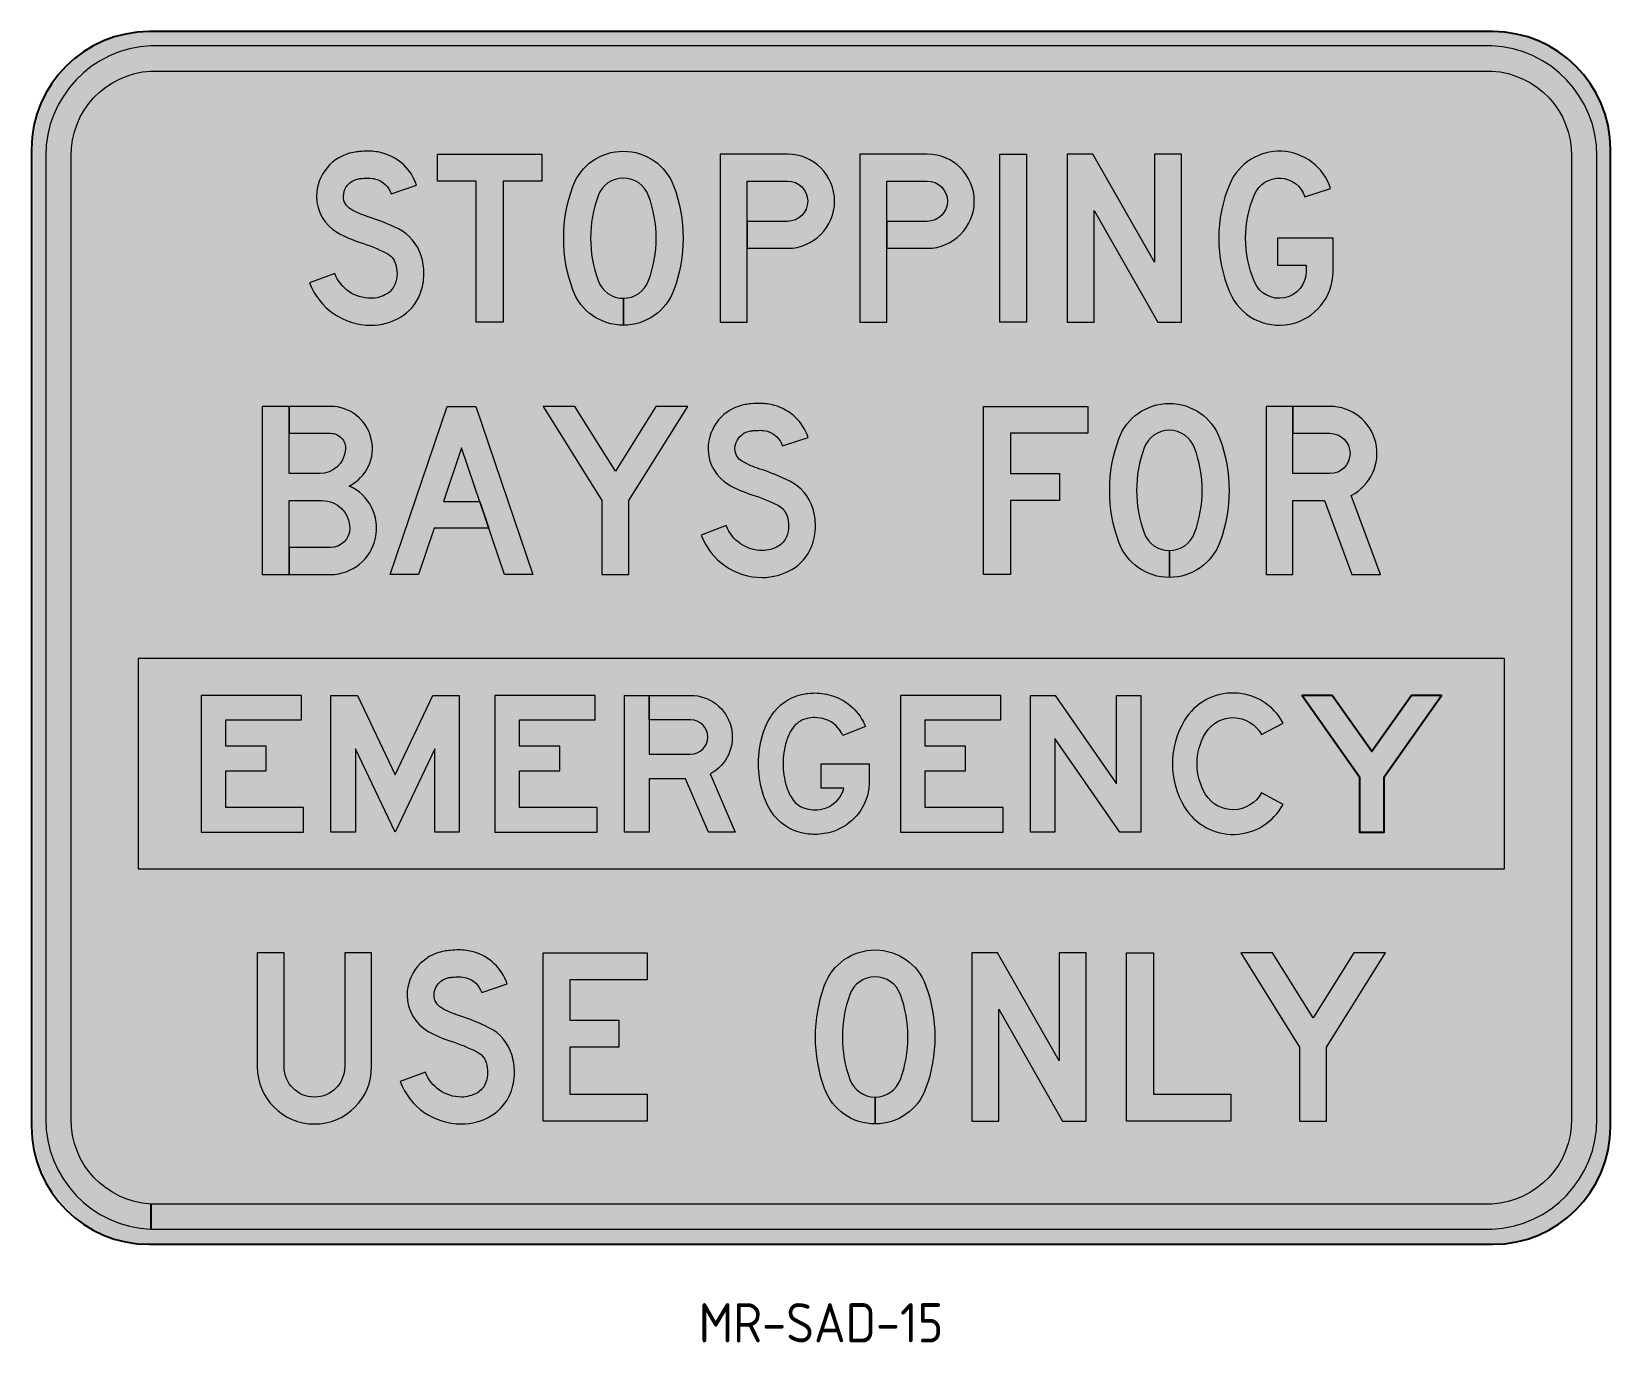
# Model space of a CAD drawing. Header units: millimetres. Extents: x 701 to 802, y 164 to 248.
import ezdxf
from ezdxf.enums import TextEntityAlignment as Align

# ---------------------------------------------------------------- set-up
doc = ezdxf.new("R2010")
doc.units = ezdxf.units.MM
doc.linetypes.add('CENTERX2', pattern=[101.60000000000001, 63.5, -12.7, 12.7, -12.7])
doc.linetypes.add('DASHED', pattern=[19.049999999999997, 12.7, -6.35])
for name, color, linetype in [('CNSTRN TWO', 2, 'DASHED'), ('L18', 4, 'Continuous'), ('L25', 1, 'Continuous'), ('T25', 1, 'Continuous'), ('Wipeout Frame & Hatch Boundary', 153, 'Continuous')]:
    doc.layers.add(name, color=color, linetype=linetype)
doc.layers.add('GSCOLORFILL', color=7, linetype='Continuous', lineweight=0)
doc.styles.add('ISO', font='isocp2.shx')

msp = doc.modelspace()

# ---------------------------------------------------------------- texts
at = {"layer": 'T25', "linetype": 'CENTERX2', "style": 'ISO'}
msp.add_text('MR-SAD-15', height=2.5, dxfattribs=at).set_placement((751.2491791809578, 165.2903795590482, 3), align=Align.MIDDLE_CENTER)

# ---------------------------------------------------------------- blocks, each defined once
blk = doc.blocks.new('*U2')
at = {"layer": 'GSCOLORFILL', "linetype": 'Continuous'}
blk.add_hatch(color=0, dxfattribs=at).paths.add_polyline_path([(146.9999999999999, 164), (147.0000000000001, 200), (0, 200), (0, 0), (150.0000000000001, 0), (149.9999999999999, 35.99999999999999), (35.99999999999989, 35.99999999999999), (36, 89.79369452008171), (95, 89.79369452008171), (95, 125.7936945200817), (36.00000000000001, 125.7936945200817), (35.99999999999989, 164)])
at = {"layer": 'GSCOLORFILL', "color": 0}
blk.add_lwpolyline([(149.9999999999999, 35.99999999999999), (35.99999999999989, 35.99999999999999), (36, 89.79369452008171), (95, 89.79369452008171), (95, 125.7936945200817), (36, 125.7936945200817), (35.99999999999989, 164), (146.9999999999999, 164), (147.0000000000001, 200), (0, 200), (0, 0), (150.0000000000001, 0)], close=True, dxfattribs=at)
blk = doc.blocks.new('*U3')
at = {"layer": 'GSCOLORFILL', "linetype": 'Continuous'}
blk.add_hatch(color=0, dxfattribs=at).paths.add_polyline_path([(152, 122.0000000000001), (152, 2.842170943040401e-14), (188, 2.842170943040401e-14), (188, 200), (149.2207729529404, 200), (94, 83.84596034036669), (38.7792270470596, 200), (0, 200), (0, 0), (36, 0), (36, 121.9999999999999), (94, 3.29042741172795e-14)])
at = {"layer": 'GSCOLORFILL', "color": 0}
blk.add_lwpolyline([(94, 83.84596034036667), (149.2207729529404, 200), (188, 200), (188, 2.842170943040401e-14), (152, 2.842170943040401e-14), (152, 122), (94, 1.4210854715202e-14), (36, 121.9999999999999), (36, 0), (0, 0), (0, 200), (38.77922704705958, 200)], close=True, dxfattribs=at)
blk = doc.blocks.new('*U4')
at = {"layer": 'GSCOLORFILL', "linetype": 'Continuous'}
blk.add_hatch(color=0, dxfattribs=at).paths.add_polyline_path([(146.9999999999999, 164), (147.0000000000001, 200), (0, 200), (0, 0), (150.0000000000001, 0), (149.9999999999999, 35.99999999999999), (35.99999999999989, 35.99999999999999), (36, 89.79369452008171), (95, 89.79369452008171), (95, 125.7936945200817), (36.00000000000001, 125.7936945200817), (35.99999999999989, 164)])
at = {"layer": 'GSCOLORFILL', "color": 0}
blk.add_lwpolyline([(149.9999999999999, 35.99999999999999), (35.99999999999989, 35.99999999999999), (36, 89.79369452008171), (95, 89.79369452008171), (95, 125.7936945200817), (36, 125.7936945200817), (35.99999999999989, 164), (146.9999999999999, 164), (147.0000000000001, 200), (0, 200), (0, 0), (150.0000000000001, 0)], close=True, dxfattribs=at)
blk = doc.blocks.new('*U5')
at = {"layer": 'GSCOLORFILL'}
h = blk.add_hatch(color=0, dxfattribs=at)
edge = h.paths.add_edge_path()
edge.add_line((36.00499999523606, 163.9999999999999), (36.00499999523606, 200))
edge.add_line((36.00499999523606, 200), (96.68865915777633, 200))
edge.add_arc((96.68865914828633, 138.9999999985824), 61.00000000141762, -62.16300381389169, 89.99999999108633, ccw=False)
edge.add_line((125.1730801702537, 85.05894180339811), (161.9999999785623, 0))
edge.add_line((161.9999999785623, 0), (122.7706969207973, 0))
edge.add_line((122.7706969207973, 0), (88.9999999882225, 78))
edge.add_line((88.9999999882225, 78), (36.00999999523469, 78))
edge.add_line((36.00999999523469, 78), (35.99999999523607, 0))
edge.add_line((35.99999999523607, 0), (0, 0))
edge.add_line((0, 0), (0, 200))
edge.add_line((0, 200), (35.99279999523708, 200))
edge.add_line((35.99279999523708, 200), (36.00999999523469, 114))
edge.add_line((36.00999999523469, 114), (96.68865915777667, 114.000000001654))
edge.add_arc((96.68865915777641, 138.9999999999999), 24.99999999834591, 270.0000000000006, 449.9999999999999)
edge.add_line((96.68865915777644, 163.9999999983459), (36.00499999523606, 163.9999999999999))
at = {"layer": 'GSCOLORFILL', "color": 0}
blk.add_lwpolyline([(36.00499999523606, 163.9999999999999), (36.00499999523606, 200), (96.68865915777633, 200, -0.7824316467772549), (125.1730801702537, 85.05894180339811), (161.9999999785623, 0), (122.7706969207973, 0), (88.9999999882225, 78), (36.00999999523469, 78), (35.99999999523607, 0), (0, 0), (0, 200), (35.99279999523708, 200), (36.00999999523469, 114), (96.68865915777667, 114.000000001654, 0.9999999999999943), (96.68865915777644, 163.9999999983459)], format="xyb", close=True, dxfattribs=at)
blk = doc.blocks.new('*U6')
at = {"layer": 'GSCOLORFILL'}
h = blk.add_hatch(color=0, dxfattribs=at)
edge = h.paths.add_edge_path()
edge.add_line((124.9539293998873, 64.00000000000058), (91.94101610818622, 64.00000000000055))
edge.add_line((91.94101610818622, 64.00000000000055), (91.94101610818622, 100.0000000000006))
edge.add_line((91.94101610818622, 100.0000000000006), (162, 100.0000000000006))
edge.add_line((162, 100.0000000000006), (162, 71.214695290947))
edge.add_arc((102.6031196883542, 71.21469529094692), 59.39688031164584, -10.323529323198386, 1.1368683772161603e-13, ccw=False)
edge.add_arc((84.64927900138316, 74.48507819232937), 77.64614878286928, 288.79850981199, 349.67647067680144, ccw=False)
edge.add_arc((82.601807161031, 80.50000000000037), 83.99999999999982, 269.9999999999937, 288.79850981199, ccw=False)
edge.add_arc((82.6018071610219, 83.30243830921908), 86.80243830921853, 256.8684975468394, 269.9999999999999, ccw=False)
edge.add_arc((79.24349315913551, 68.90680296235587), 72.02026695399728, 213.2258247591346, 256.8684975468393, ccw=False)
edge.add_arc((106.2242357779448, 86.57987978555103), 104.2739197186221, 196.5375582815805, 213.2258247591346, ccw=False)
edge.add_arc((151.4209855550677, 100.0000000000005), 151.4209855550677, 180, 196.5375582815805, ccw=False)
edge.add_arc((151.4209855550677, 100.0000000000007), 151.4209855550677, 163.4624417184194, 180.0000000000001, ccw=False)
edge.add_arc((106.2242357779445, 113.4201202144501), 104.2739197186219, 146.7741752408664, 163.4624417184192, ccw=False)
edge.add_arc((79.24349315913598, 131.0931970376447), 72.020266953998, 103.13150245316069, 146.7741752408668, ccw=False)
edge.add_arc((82.60180716102155, 116.6975616907832), 86.80243830921734, 90.00000000000011, 103.13150245316041, ccw=False)
edge.add_arc((82.60180716103072, 119.4999999999993), 84.00000000000128, 71.20149018800993, 90.00000000000642, ccw=False)
edge.add_arc((84.64927900138326, 125.5149218076719), 77.64614878286912, 22.036721864376887, 71.20149018800959, ccw=False)
edge.add_line((156.6228775257865, 154.6478162100389), (123.2529089247145, 141.1405886794366))
edge.add_arc((84.64927900138326, 125.5149218076718), 41.64614878286923, 22.03672186437699, 71.20149018800976)
edge.add_arc((82.60180716103088, 119.4999999999997), 48.00000000000092, 71.20149018801003, 90.00000000000655)
edge.add_arc((82.60180716102347, 116.6975616907663), 50.80243830923425, 89.99999999999785, 103.1315024531581)
edge.add_arc((79.24349315913587, 131.0931970376448), 36.02026695399781, 103.1315024531608, 146.7741752408669)
edge.add_arc((106.224235777945, 113.42012021445), 68.27391971862232, 146.7741752408664, 163.4624417184192)
edge.add_arc((151.4209855550674, 100.0000000000007), 115.4209855550674, 163.4624417184194, 180.0000000000001)
edge.add_arc((151.4209855550676, 100.0000000000005), 115.4209855550676, 180, 196.5375582815805)
edge.add_arc((106.2242357779448, 86.57987978555096), 68.27391971862207, 196.5375582815805, 213.2258247591345)
edge.add_arc((79.24349315913543, 68.90680296235578), 36.02026695399718, 213.2258247591346, 256.8684975468394)
edge.add_arc((82.60180716102184, 83.30243830921897), 50.80243830921842, 256.8684975468394, 269.9999999999999)
edge.add_arc((82.601807161029, 80.50000000001262), 48.00000000001207, 269.9999999999914, 288.7985098119876)
edge.add_arc((84.64927900138329, 74.48507819232937), 41.64614878286924, 288.79850981199, 345.4179690683337)
at = {"layer": 'GSCOLORFILL', "color": 0}
blk.add_lwpolyline([(124.9539293998873, 64.00000000000058), (91.94101610818622, 64.00000000000055), (91.94101610818622, 100.0000000000006), (162, 100.0000000000006), (162, 71.214695290947, -0.04507538502769052), (161.0384552252248, 60.57040332532851, -0.2720592993747703), (109.6700573784568, 0.9807581137323957, -0.08220841963923342), (82.60180716102174, -3.499999999999442, -0.0573597717839201), (62.88144017523634, -1.230220600646202, -0.1927627540990239), (18.99728476208368, 29.44399482730252, -0.07294526850981733), (6.263778553494504, 56.89895451418379, -0.07228421252994335), (1.4210854715202e-14, 100.0000000000006, -0.07228421252994391), (6.263778553494561, 143.1010454858177, -0.07294526850981198), (18.9972847620826, 170.556005172697, -0.19276275409903), (62.88144017523662, 201.2302206006474, -0.05735977178391904), (82.6018071610214, 203.5000000000006, -0.08220841963923443), (109.6700573784573, 199.0192418862686, -0.2178742305443249), (156.6228775257865, 154.6478162100389), (123.2529089247145, 141.1405886794366, 0.2178742305443251), (98.06937871384595, 164.9395667921538, 0.08220841963923443), (82.60180716102538, 167.5000000000006, 0.05735977178391912), (71.06016447511463, 166.171577317905, 0.1927627540990301), (49.11191213050451, 150.8301536458023, 0.07294526850981185), (40.77457923875495, 132.8538685056815, 0.07228421252994412), (36.00000000000001, 100.0000000000006, 0.07228421252994335), (40.7745792387549, 67.14613149431985, 0.07294526850981733), (49.11191213050513, 49.16984635419787, 0.192762754099024), (71.06016447511446, 33.82842268209625, 0.05735977178392032), (82.6018071610218, 32.50000000000055, 0.0822084196392332), (98.06937871384584, 35.06043320784734, 0.2522008711480704)], format="xyb", close=True, dxfattribs=at)
blk = doc.blocks.new('*U7')
at = {"layer": 'GSCOLORFILL', "linetype": 'Continuous'}
blk.add_hatch(color=0, dxfattribs=at).paths.add_polyline_path([(146.9999999999999, 164), (147.0000000000001, 200), (0, 200), (0, 0), (150.0000000000001, 0), (149.9999999999999, 35.99999999999999), (35.99999999999989, 35.99999999999999), (36, 89.79369452008171), (95, 89.79369452008171), (95, 125.7936945200817), (36.00000000000001, 125.7936945200817), (35.99999999999989, 164)])
at = {"layer": 'GSCOLORFILL', "color": 0}
blk.add_lwpolyline([(149.9999999999999, 35.99999999999999), (35.99999999999989, 35.99999999999999), (36, 89.79369452008171), (95, 89.79369452008171), (95, 125.7936945200817), (36, 125.7936945200817), (35.99999999999989, 164), (146.9999999999999, 164), (147.0000000000001, 200), (0, 200), (0, 0), (150.0000000000001, 0)], close=True, dxfattribs=at)
blk = doc.blocks.new('*U8')
at = {"layer": 'GSCOLORFILL', "linetype": 'Continuous'}
blk.add_hatch(color=0, dxfattribs=at).paths.add_polyline_path([(162, 200), (126, 200), (126, 70.38686046613338), (36.12227550571287, 200), (0, 200), (0, 0), (36, 0), (36, 137), (131, 0), (162, 0)])
at = {"layer": 'GSCOLORFILL', "color": 0}
blk.add_lwpolyline([(162, 200), (162, 0), (131, 0), (36, 137), (36, 0), (0, 0), (0, 200), (36.12227550571288, 200), (126, 70.38686046613333), (126, 200)], close=True, dxfattribs=at)
blk = doc.blocks.new('*U31')
at = {"layer": 'GSCOLORFILL', "linetype": 'Continuous'}
blk.add_hatch(color=0, dxfattribs=at).paths.add_polyline_path([(32, 200), (0, 200), (0, 64.50000000000003, 1), (136, 64.50000000000001), (136, 200), (104, 200), (104, 64.5, -1), (32, 64.5)])
at = {"layer": 'GSCOLORFILL', "color": 0}
blk.add_lwpolyline([(0, 200), (0, 64.50000000000001, 0.9999999999999999), (136, 64.5), (136, 200), (104, 200), (104, 64.5, -0.9999999999999999), (32, 64.5), (32, 200)], format="xyb", close=True, dxfattribs=at)
blk = doc.blocks.new('*U32')
at = {"layer": 'GSCOLORFILL'}
h = blk.add_hatch(color=0, dxfattribs=at)
edge = h.paths.add_edge_path()
edge.add_arc((70.1138021978752, 139.8349602439573), 31.66503975604266, 74.46761882983748, 89.99999999999949, ccw=False)
edge.add_arc((71.3696192161812, 144.3533723390851), 26.97535701145702, 18.43416843661788, 74.46761882983628, ccw=False)
edge.add_line((96.96080605563554, 152.8833806652067), (127.3188094182871, 163.002255693254))
edge.add_arc((71.36961921618015, 144.353372339084), 58.97535701145839, 18.43416843661881, 74.46761882983712)
edge.add_arc((70.11380219787513, 139.8349602439579), 63.66503975604209, 74.46761882983806, 90.00000000000007)
edge.add_arc((70.11380219787479, 87.17811100693781), 116.3218889930622, 89.9999999999999, 95.20208452342816)
edge.add_arc((67.43430500120193, 116.6089654807096), 86.76931042057018, 95.20208452342847, 100.0660043927367)
edge.add_arc((61.58281260194143, 149.5723280011554), 53.29061223869736, 100.0660043927364, 179.9999999999999)
edge.add_arc((57.59622376642022, 149.5723280011556), 49.30402340317619, 180.0000000000001, 240.52539161732)
edge.add_arc((102.7723739602681, 229.5035335058325), 141.1184131237858, 240.5253916173195, 252.4229875600029)
edge.add_arc((-5.154268137836397, -111.1985611304835), 216.269439725392, 63.49479254048009, 72.42298756000332, ccw=False)
edge.add_arc((81.8551508929528, 63.27562188433956), 21.3030848362331, 17.092358613638112, 63.49479254048032, ccw=False)
edge.add_arc((63.63858117502647, 57.67413260573686), 40.36141882497336, -3.979039320256561e-13, 17.092358613637316, ccw=False)
edge.add_arc((69.9103151940142, 57.67413260573653), 34.08968480598563, -21.835978028378975, 1.1368683772161603e-13, ccw=False)
edge.add_arc((80.10296240503372, 53.58993848622082), 23.10921583721245, 300.42010376624256, 338.164021971621, ccw=False)
edge.add_arc((72.8177436446915, 65.9973167222282), 37.49731672222823, 270, 300.4201037662423, ccw=False)
edge.add_arc((72.8177436446915, 74.31938926379084), 45.81938926379087, 200.6540005308843, 270, ccw=False)
edge.add_line((29.94328044301864, 58.15780401743604), (-1.13686837721616e-13, 46.87064510517077))
edge.add_arc((72.8177436446915, 74.31938926379081), 77.81938926379084, 200.6540005308842, 269.9999999999999)
edge.add_arc((72.81774364469143, 65.99731672222829), 69.49731672222832, 270, 300.4201037662423)
edge.add_arc((80.10296240503381, 53.58993848622094), 55.10921583721249, 300.4201037662422, 338.1640219716207)
edge.add_arc((69.91031519401427, 57.67413260573646), 66.08968480598561, 338.1640219716209, 360.0000000000001)
edge.add_arc((63.63858117502664, 57.67413260573625), 72.36141882497324, 2.475474397389851e-13, 17.0923586136379)
edge.add_arc((81.85515089295299, 63.27562188433996), 53.30308483623269, 17.09235861363737, 63.49479254047974)
edge.add_arc((-5.154268137833228, -111.1985611304757), 248.2694397253836, 63.49479254047985, 72.42298756000305)
edge.add_arc((102.7723739602719, 229.5035335058409), 109.118413123795, 240.5253916173198, 252.4229875600031, ccw=False)
edge.add_arc((57.59622376642032, 149.5723280011554), 17.30402340317605, 179.9999999999995, 240.52539161731931, ccw=False)
edge.add_arc((61.5828126019415, 149.5723280011556), 21.29061223869724, 100.06600439273649, 180.0000000000001, ccw=False)
edge.add_arc((67.4343050012016, 116.6089654807094), 54.76931042057032, 95.2020845234282, 100.06600439273637, ccw=False)
edge.add_arc((70.11380219787529, 87.17811100693291), 84.32188899306706, 89.99999999999989, 95.20208452342808, ccw=False)
at = {"layer": 'GSCOLORFILL', "color": 0}
blk.add_lwpolyline([(70.11380219787549, 171.5, -0.06787675261042452), (78.59315953967007, 170.3435695505434, -0.2494830365654269), (96.96080605563554, 152.8833806652067), (127.3188094182871, 163.002255693254, 0.2494830365654264), (87.1622135193237, 201.1749061075884, 0.06787675261042452), (70.11380219787503, 203.5, 0.02270227471950201), (59.56703468978424, 203.0208818389779, 0.02122604096759155), (52.26854324855611, 202.0426409332105, 0.3636441175402912), (8.292200363244035, 149.5723280011555, 0.2704077510795036), (33.33678063119186, 106.6495351923277, 0.0519597405227712), (60.15638590907122, 94.97367033413467, -0.03897631886995447), (91.36227347427217, 82.33962051430993, -0.2052815878054308), (102.2173258005502, 69.53687228439209, -0.07471806484743376), (103.9999999999998, 57.67413260573662, -0.09556678149168694), (101.5541485995273, 44.99444737401317, -0.1661941654668835), (91.8039988447623, 33.66202833871628, -0.1335177693873042), (72.81774364469152, 28.49999999999997, -0.3121642975364797), (29.94328044301864, 58.15780401743604), (-1.13686837721616e-13, 46.87064510517077, 0.3121642975364798), (72.8177436446914, -3.500000000000028, 0.1335177693873042), (108.0067626559153, 6.067274401056522, 0.1661941654668837), (131.2582269663246, 33.09202205901265, 0.09556678149168694), (135.9999999999999, 57.67413260573656, 0.07471806484743371), (132.8039568942247, 78.94208351750389, 0.2052815878054319), (105.6432062565885, 110.9762222482267, 0.03897631886995447), (69.81998392899993, 125.4796512773732, -0.05195974052277098), (49.08199018496828, 134.5078979602233, -0.2704077510795024), (40.29220036324426, 149.5723280011556, -0.3636441175402912), (57.86158500182569, 170.5352150791966, -0.02122604096759155), (62.46843668024741, 171.1526866203946, -0.02270227471950201)], format="xyb", close=True, dxfattribs=at)
blk = doc.blocks.new('*U33')
at = {"layer": 'GSCOLORFILL', "linetype": 'Continuous'}
blk.add_hatch(color=0, dxfattribs=at).paths.add_polyline_path([(124, 168), (32, 168), (32, 120), (90.15557582658448, 120), (90.15557582658454, 88), (32, 88), (32, 32), (124, 32), (124, 0), (0, 0), (0, 200), (124, 200)])
at = {"layer": 'GSCOLORFILL', "color": 0}
blk.add_lwpolyline([(124, 168), (32, 168), (32, 120), (90.15557582658448, 120), (90.15557582658454, 88), (32, 88), (32, 32), (124, 32), (124, 0), (0, 0), (0, 200), (124, 200)], close=True, dxfattribs=at)
blk = doc.blocks.new('*U30')
at = {"layer": 'CNSTRN TWO', "color": 28}
for name, p, xscale, yscale, zscale in [('*U31', (0, 0), 0.8, 0.8, 0.8), ('*U32', (136, 0), 0.8000000000000004, 0.8000000000000004, 0.8000000000000004), ('*U33', (272, 0), 0.8, 0.8, 0.8)]:
    blk.add_blockref(name, p, dxfattribs=dict(at, xscale=xscale, yscale=yscale, zscale=zscale))
blk = doc.blocks.new('*U35')
at = {"layer": 'GSCOLORFILL', "linetype": 'Continuous'}
blk.add_hatch(color=0, dxfattribs=at).paths.add_polyline_path([(101.0512661177568, 49.50357309305572, -0.3147395270879071), (71.00999999999999, 28.50000156250002), (71.00999999999999, -3.499999218750006, 0.3147824596861237), (131.1025322355135, 38.50714618611157, 0.1772151898734178), (131.1025322355134, 161.4928538138884, 0.6989247311827952), (10.89746776448658, 161.4928538138884, 0.177215189873418), (10.89746776448658, 38.5071461861115, 0.3148253933391205), (71, -3.500000000000007), (71, 28.49999999999998, -0.3148253933391204), (40.9487338822433, 49.50357309305575, -0.1772151898734182), (40.94873388224337, 150.4964269069443, -0.6989247311827943), (101.0512661177567, 150.4964269069442, -0.177215189873418)])
at = {"layer": 'GSCOLORFILL', "color": 0}
blk.add_lwpolyline([(71, -3.500000000000014, -0.3148253933391205), (10.89746776448658, 38.50714618611151, -0.1772151898734181), (10.89746776448658, 161.4928538138885, -0.6989247311827952), (131.1025322355134, 161.4928538138885, -0.1772151898734181), (131.1025322355134, 38.50714618611145, -0.3147824596861233), (71.00999999999999, -3.499999218750009), (71.00999999999999, 28.50000156250001, 0.3147395270879066), (101.0512661177567, 49.50357309305571, 0.1772151898734181), (101.0512661177567, 150.4964269069442, 0.6989247311827952), (40.94873388224335, 150.4964269069442, 0.1772151898734181), (40.94873388224329, 49.50357309305573, 0.3148253933391204), (71, 28.49999999999998)], format="xyb", close=True, dxfattribs=at)
blk = doc.blocks.new('*U36')
at = {"layer": 'GSCOLORFILL', "linetype": 'Continuous'}
blk.add_hatch(color=0, dxfattribs=at).paths.add_polyline_path([(104, 71.49806198638845), (30.57032113507903, 200), (0, 200), (0, 0), (32, 0), (32, 133), (108, 0), (136, 0), (136, 200), (104, 200)])
at = {"layer": 'GSCOLORFILL', "color": 0}
blk.add_lwpolyline([(136, 0), (136, 200), (104, 200), (104, 71.49806198638845), (30.57032113507904, 200), (0, 200), (0, 0), (32, 0), (32, 133), (108, 0)], close=True, dxfattribs=at)
blk = doc.blocks.new('*U37')
at = {"layer": 'GSCOLORFILL', "linetype": 'Continuous'}
blk.add_hatch(color=0, dxfattribs=at).paths.add_polyline_path([(32, 32), (124, 32), (124, 0), (0, 0), (0, 200), (32, 200)])
at = {"layer": 'GSCOLORFILL', "color": 0}
blk.add_lwpolyline([(32, 32), (124, 32), (124, 0), (0, 0), (0, 200), (32, 200)], close=True, dxfattribs=at)
blk = doc.blocks.new('*U38')
at = {"layer": 'GSCOLORFILL', "linetype": 'Continuous'}
blk.add_hatch(color=0, dxfattribs=at).paths.add_polyline_path([(86, 122.7774792451623), (37.73592452822641, 200), (0, 200), (70, 87.99999999999996), (70, 0), (102, 0), (102, 87.99999999999997), (172, 200), (134.2640754717736, 200)])
at = {"layer": 'GSCOLORFILL', "color": 0}
blk.add_lwpolyline([(70, 0), (102, 0), (102, 87.99999999999997), (172, 200), (134.2640754717736, 200), (86, 122.7774792451623), (37.73592452822641, 200), (0, 200), (70, 87.99999999999997)], close=True, dxfattribs=at)
blk = doc.blocks.new('*U34')
at = {"layer": 'CNSTRN TWO', "color": 28, "xscale": 0.8, "yscale": 0.8, "zscale": 0.8}
for name, p in [('*U35', (0, 0)), ('*U36', (148.8000000000001, 0)), ('*U37', (296.0000000000002, 0)), ('*U38', (404.8000000000002, 0))]:
    blk.add_blockref(name, p, dxfattribs=at)
blk = doc.blocks.new('*U29')
at = {"layer": 'CNSTRN TWO'}
for name, p in [('*U30', (-536.8, 0)), ('*U34', (-5.599999999999909, 0))]:
    blk.add_blockref(name, p, dxfattribs=at)
blk = doc.blocks.new('*U11')
at = {"layer": 'GSCOLORFILL'}
h = blk.add_hatch(color=0, dxfattribs=at)
edge = h.paths.add_edge_path()
edge.add_arc((70.1138021978752, 139.8349602439573), 31.66503975604266, 74.46761882983748, 89.99999999999949, ccw=False)
edge.add_arc((71.3696192161812, 144.3533723390851), 26.97535701145702, 18.43416843661788, 74.46761882983628, ccw=False)
edge.add_line((96.96080605563554, 152.8833806652067), (127.3188094182871, 163.002255693254))
edge.add_arc((71.36961921618015, 144.353372339084), 58.97535701145839, 18.43416843661881, 74.46761882983712)
edge.add_arc((70.11380219787513, 139.8349602439579), 63.66503975604209, 74.46761882983806, 90.00000000000007)
edge.add_arc((70.11380219787479, 87.17811100693781), 116.3218889930622, 89.9999999999999, 95.20208452342816)
edge.add_arc((67.43430500120193, 116.6089654807096), 86.76931042057018, 95.20208452342847, 100.0660043927367)
edge.add_arc((61.58281260194143, 149.5723280011554), 53.29061223869736, 100.0660043927364, 179.9999999999999)
edge.add_arc((57.59622376642022, 149.5723280011556), 49.30402340317619, 180.0000000000001, 240.52539161732)
edge.add_arc((102.7723739602681, 229.5035335058325), 141.1184131237858, 240.5253916173195, 252.4229875600029)
edge.add_arc((-5.154268137836397, -111.1985611304835), 216.269439725392, 63.49479254048009, 72.42298756000332, ccw=False)
edge.add_arc((81.8551508929528, 63.27562188433956), 21.3030848362331, 17.092358613638112, 63.49479254048032, ccw=False)
edge.add_arc((63.63858117502647, 57.67413260573686), 40.36141882497336, -3.979039320256561e-13, 17.092358613637316, ccw=False)
edge.add_arc((69.9103151940142, 57.67413260573653), 34.08968480598563, -21.835978028378975, 1.1368683772161603e-13, ccw=False)
edge.add_arc((80.10296240503372, 53.58993848622082), 23.10921583721245, 300.42010376624256, 338.164021971621, ccw=False)
edge.add_arc((72.8177436446915, 65.9973167222282), 37.49731672222823, 270, 300.4201037662423, ccw=False)
edge.add_arc((72.8177436446915, 74.31938926379084), 45.81938926379087, 200.6540005308843, 270, ccw=False)
edge.add_line((29.94328044301864, 58.15780401743604), (-1.13686837721616e-13, 46.87064510517077))
edge.add_arc((72.8177436446915, 74.31938926379081), 77.81938926379084, 200.6540005308842, 269.9999999999999)
edge.add_arc((72.81774364469143, 65.99731672222829), 69.49731672222832, 270, 300.4201037662423)
edge.add_arc((80.10296240503381, 53.58993848622094), 55.10921583721249, 300.4201037662422, 338.1640219716207)
edge.add_arc((69.91031519401427, 57.67413260573646), 66.08968480598561, 338.1640219716209, 360.0000000000001)
edge.add_arc((63.63858117502664, 57.67413260573625), 72.36141882497324, 2.475474397389851e-13, 17.0923586136379)
edge.add_arc((81.85515089295299, 63.27562188433996), 53.30308483623269, 17.09235861363737, 63.49479254047974)
edge.add_arc((-5.154268137833228, -111.1985611304757), 248.2694397253836, 63.49479254047985, 72.42298756000305)
edge.add_arc((102.7723739602719, 229.5035335058409), 109.118413123795, 240.5253916173198, 252.4229875600031, ccw=False)
edge.add_arc((57.59622376642032, 149.5723280011554), 17.30402340317605, 179.9999999999995, 240.52539161731931, ccw=False)
edge.add_arc((61.5828126019415, 149.5723280011556), 21.29061223869724, 100.06600439273649, 180.0000000000001, ccw=False)
edge.add_arc((67.4343050012016, 116.6089654807094), 54.76931042057032, 95.2020845234282, 100.06600439273637, ccw=False)
edge.add_arc((70.11380219787529, 87.17811100693291), 84.32188899306706, 89.99999999999989, 95.20208452342808, ccw=False)
at = {"layer": 'GSCOLORFILL', "color": 0}
blk.add_lwpolyline([(70.11380219787549, 171.5, -0.06787675261042452), (78.59315953967007, 170.3435695505434, -0.2494830365654269), (96.96080605563554, 152.8833806652067), (127.3188094182871, 163.002255693254, 0.2494830365654264), (87.1622135193237, 201.1749061075884, 0.06787675261042452), (70.11380219787503, 203.5, 0.02270227471950201), (59.56703468978424, 203.0208818389779, 0.02122604096759155), (52.26854324855611, 202.0426409332105, 0.3636441175402912), (8.292200363244035, 149.5723280011555, 0.2704077510795036), (33.33678063119186, 106.6495351923277, 0.0519597405227712), (60.15638590907122, 94.97367033413467, -0.03897631886995447), (91.36227347427217, 82.33962051430993, -0.2052815878054308), (102.2173258005502, 69.53687228439209, -0.07471806484743376), (103.9999999999998, 57.67413260573662, -0.09556678149168694), (101.5541485995273, 44.99444737401317, -0.1661941654668835), (91.8039988447623, 33.66202833871628, -0.1335177693873042), (72.81774364469152, 28.49999999999997, -0.3121642975364797), (29.94328044301864, 58.15780401743604), (-1.13686837721616e-13, 46.87064510517077, 0.3121642975364798), (72.8177436446914, -3.500000000000028, 0.1335177693873042), (108.0067626559153, 6.067274401056522, 0.1661941654668837), (131.2582269663246, 33.09202205901265, 0.09556678149168694), (135.9999999999999, 57.67413260573656, 0.07471806484743371), (132.8039568942247, 78.94208351750389, 0.2052815878054319), (105.6432062565885, 110.9762222482267, 0.03897631886995447), (69.81998392899993, 125.4796512773732, -0.05195974052277098), (49.08199018496828, 134.5078979602233, -0.2704077510795024), (40.29220036324426, 149.5723280011556, -0.3636441175402912), (57.86158500182569, 170.5352150791966, -0.02122604096759155), (62.46843668024741, 171.1526866203946, -0.02270227471950201)], format="xyb", close=True, dxfattribs=at)
blk = doc.blocks.new('*U12')
at = {"layer": 'GSCOLORFILL', "linetype": 'Continuous'}
blk.add_hatch(color=0, dxfattribs=at).paths.add_polyline_path([(124, 200), (124, 168), (78, 168), (78, 0), (46, 0), (46, 168), (0, 168), (0, 200)])
at = {"layer": 'GSCOLORFILL', "color": 0}
blk.add_lwpolyline([(124, 200), (124, 168), (78, 168), (78, 0), (46, 0), (46, 168), (0, 168), (0, 200)], close=True, dxfattribs=at)
blk = doc.blocks.new('*U13')
at = {"layer": 'GSCOLORFILL', "linetype": 'Continuous'}
blk.add_hatch(color=0, dxfattribs=at).paths.add_polyline_path([(101.0512661177568, 49.50357309305572, -0.3147395270879071), (71.00999999999999, 28.50000156250002), (71.00999999999999, -3.499999218750006, 0.3147824596861237), (131.1025322355135, 38.50714618611157, 0.1772151898734178), (131.1025322355134, 161.4928538138884, 0.6989247311827952), (10.89746776448658, 161.4928538138884, 0.177215189873418), (10.89746776448658, 38.5071461861115, 0.3148253933391205), (71, -3.500000000000007), (71, 28.49999999999998, -0.3148253933391204), (40.9487338822433, 49.50357309305575, -0.1772151898734182), (40.94873388224337, 150.4964269069443, -0.6989247311827943), (101.0512661177567, 150.4964269069442, -0.177215189873418)])
at = {"layer": 'GSCOLORFILL', "color": 0}
blk.add_lwpolyline([(71, -3.500000000000014, -0.3148253933391205), (10.89746776448658, 38.50714618611151, -0.1772151898734181), (10.89746776448658, 161.4928538138885, -0.6989247311827952), (131.1025322355134, 161.4928538138885, -0.1772151898734181), (131.1025322355134, 38.50714618611145, -0.3147824596861233), (71.00999999999999, -3.499999218750009), (71.00999999999999, 28.50000156250001, 0.3147395270879066), (101.0512661177567, 49.50357309305571, 0.1772151898734181), (101.0512661177567, 150.4964269069442, 0.6989247311827952), (40.94873388224335, 150.4964269069442, 0.1772151898734181), (40.94873388224329, 49.50357309305573, 0.3148253933391204), (71, 28.49999999999998)], format="xyb", close=True, dxfattribs=at)
blk = doc.blocks.new('*U14')
at = {"layer": 'GSCOLORFILL', "linetype": 'Continuous'}
blk.add_hatch(color=0, dxfattribs=at).paths.add_polyline_path([(80, 168, -1), (79.99999999999999, 120), (32.00999999999999, 120), (32.00999999999999, 87.99999999999999), (79.99999999999999, 88, 1), (80, 200), (0, 200), (0, 0), (32, 0), (32, 168)])
at = {"layer": 'GSCOLORFILL', "color": 0}
blk.add_lwpolyline([(32, 168), (80, 168, -0.9999999999999999), (80, 120), (32.00999999999999, 120), (32.00999999999999, 87.99999999999999), (80, 88, 0.9999999999999997), (80, 200), (0, 200), (0, 0), (32, 0)], format="xyb", close=True, dxfattribs=at)
blk = doc.blocks.new('*U15')
at = {"layer": 'GSCOLORFILL', "linetype": 'Continuous'}
blk.add_hatch(color=0, dxfattribs=at).paths.add_polyline_path([(80, 168, -1), (79.99999999999999, 120), (32.00999999999999, 120), (32.00999999999999, 87.99999999999999), (79.99999999999999, 88, 1), (80, 200), (0, 200), (0, 0), (32, 0), (32, 168)])
at = {"layer": 'GSCOLORFILL', "color": 0}
blk.add_lwpolyline([(32, 168), (80, 168, -0.9999999999999999), (80, 120), (32.00999999999999, 120), (32.00999999999999, 87.99999999999999), (80, 88, 0.9999999999999997), (80, 200), (0, 200), (0, 0), (32, 0)], format="xyb", close=True, dxfattribs=at)
blk = doc.blocks.new('*U16')
at = {"layer": 'GSCOLORFILL', "linetype": 'Continuous'}
blk.add_hatch(color=0, dxfattribs=at).paths.add_polyline_path([(0, 200), (32, 200), (32, 0), (0, 0)])
at = {"layer": 'GSCOLORFILL', "color": 0}
blk.add_lwpolyline([(0, 200), (32, 200), (32, 0), (0, 0)], close=True, dxfattribs=at)
blk = doc.blocks.new('*U17')
at = {"layer": 'GSCOLORFILL', "linetype": 'Continuous'}
blk.add_hatch(color=0, dxfattribs=at).paths.add_polyline_path([(104, 71.49806198638845), (30.57032113507903, 200), (0, 200), (0, 0), (32, 0), (32, 133), (108, 0), (136, 0), (136, 200), (104, 200)])
at = {"layer": 'GSCOLORFILL', "color": 0}
blk.add_lwpolyline([(136, 0), (136, 200), (104, 200), (104, 71.49806198638845), (30.57032113507904, 200), (0, 200), (0, 0), (32, 0), (32, 133), (108, 0)], close=True, dxfattribs=at)
blk = doc.blocks.new('*U18')
at = {"layer": 'GSCOLORFILL', "linetype": 'Continuous'}
blk.add_hatch(color=0, dxfattribs=at).paths.add_polyline_path([(102.4784760117693, 149.25), (132.9569520235387, 159, 0.6960666674231567), (13.04355856549179, 164.4025704171156, 0.2025316455696203), (13.04355856549176, 35.59742958288436, 0.8177717737410967), (136, 60.49999999999979), (136, 100), (70, 100), (70, 68.00000000000001), (104, 68.00000000000001), (104, 60.5, -0.8177717737410972), (42.5217792827459, 48.04871479144217, -0.2025316455696204), (42.52177928274589, 151.9512852085578, -0.6960666674231574)])
at = {"layer": 'GSCOLORFILL', "color": 0}
blk.add_lwpolyline([(70, 100), (70, 68.00000000000001), (104, 68.00000000000001), (104, 60.5, -0.8177717737410954), (42.52177928274591, 48.04871479144221, -0.2025316455696203), (42.52177928274591, 151.9512852085578, -0.6960666674231561), (102.4784760117693, 149.25), (132.9569520235387, 159, 0.6960666674231561), (13.04355856549182, 164.4025704171156, 0.2025316455696203), (13.04355856549182, 35.59742958288442, 0.8177717737410954), (136, 60.5), (136, 100)], format="xyb", close=True, dxfattribs=at)
blk = doc.blocks.new('*U10')
at = {"layer": 'L25', "color": 28}
for name, p, xscale, yscale, zscale in [('*U11', (0, 0), 0.8000000000000004, 0.8000000000000004, 0.8000000000000004), ('*U12', (121.6806722689076, 0), 0.8, 0.8, 0.8), ('*U13', (241.8117647058824, 0), 0.7999999999999998, 0.7999999999999998, 0.7999999999999998), ('*U14', (390.8336134453781, 0), 0.7999999999999997, 0.7999999999999997, 0.7999999999999997), ('*U15', (523.7848739495798, 0), 0.8, 0.8, 0.8), ('*U16', (656.7361344537815, 0), 0.8, 0.8, 0.8), ('*U17', (720.9781512605042, 0), 0.8, 0.8, 0.8), ('*U18', (865.2, 0), 0.8, 0.8, 0.8)]:
    blk.add_blockref(name, p, dxfattribs=dict(at, xscale=xscale, yscale=yscale, zscale=zscale))
blk = doc.blocks.new('*U9')
at = {"layer": 'L25'}
blk.add_blockref('*U10', (-487, 0), dxfattribs=at)
blk = doc.blocks.new('*U21')
at = {"layer": 'GSCOLORFILL', "linetype": 'Continuous'}
blk.add_hatch(color=0, dxfattribs=at).paths.add_polyline_path([(32.00999999999999, 200), (32.00999999999999, 168), (80.99999999999999, 168, -0.4369501879659429), (98.94666654943713, 148.6153846153846, -0.3918366946533311), (68.03851860318424, 120), (32, 120), (32, 200), (0, 200), (0, 0), (32, -2.807082412879408e-15), (32, 88), (71, 88, -0.4142135623730954), (104, 54.99999999999998, -0.4142135623730949), (81.00000000000003, 32), (32.00999999999999, 32), (32.00999999999999, -2.807959626133432e-15), (80.99999999999996, -7.105427357601002e-15, 0.8101203806570804), (103.3296878269436, 105.2631578947368, 0.7917000734326471), (80.99999999999994, 200)])
at = {"layer": 'GSCOLORFILL', "color": 0}
blk.add_lwpolyline([(32, 87.99999999999999), (71, 88, -0.4142135623730948), (104, 55.00000000000001, -0.4142135623730953), (81, 31.99999999999999), (32.00999999999999, 32), (32.00999999999999, -2.807959626133432e-15), (81, -7.105427357601002e-15, 0.8101203806570794), (103.3296878269435, 105.2631578947368, 0.7917000734326467), (81, 200), (32.00999999999999, 200), (32.00999999999999, 168), (81, 168, -0.4369501879659418), (98.94666654943711, 148.6153846153846, -0.3918366946533313), (68.03851860318423, 120), (32, 120), (32, 200), (0, 200), (0, 0), (32, -2.807082412879408e-15)], format="xyb", close=True, dxfattribs=at)
blk = doc.blocks.new('*U22')
at = {"layer": 'GSCOLORFILL', "linetype": 'Continuous'}
blk.add_hatch(color=0, dxfattribs=at).paths.add_polyline_path([(0, 0), (68, 200), (102, 200), (170, 0), (136.2009704281322, 0), (85, 150.5910894945062), (63.37275643622598, 86.9815496010532), (106.6166813670329, 86.9815496010532), (117.4966813670329, 54.9815496010532), (52.49275643622593, 54.9815496010532), (33.79902957186789, 0)])
at = {"layer": 'GSCOLORFILL', "color": 0}
blk.add_lwpolyline([(0, 0), (68, 200), (102, 200), (170, 0), (136.2009704281322, 0), (85, 150.5910894945062), (63.37275643622598, 86.9815496010532), (106.6166813670329, 86.9815496010532), (117.4966813670329, 54.9815496010532), (52.49275643622593, 54.9815496010532), (33.79902957186789, 0)], close=True, dxfattribs=at)
blk = doc.blocks.new('*U23')
at = {"layer": 'GSCOLORFILL', "linetype": 'Continuous'}
blk.add_hatch(color=0, dxfattribs=at).paths.add_polyline_path([(86, 122.7774792451623), (37.73592452822641, 200), (0, 200), (70, 87.99999999999996), (70, 0), (102, 0), (102, 87.99999999999997), (172, 200), (134.2640754717736, 200)])
at = {"layer": 'GSCOLORFILL', "color": 0}
blk.add_lwpolyline([(70, 0), (102, 0), (102, 87.99999999999997), (172, 200), (134.2640754717736, 200), (86, 122.7774792451623), (37.73592452822641, 200), (0, 200), (70, 87.99999999999997)], close=True, dxfattribs=at)
blk = doc.blocks.new('*U24')
at = {"layer": 'GSCOLORFILL'}
h = blk.add_hatch(color=0, dxfattribs=at)
edge = h.paths.add_edge_path()
edge.add_arc((70.1138021978752, 139.8349602439573), 31.66503975604266, 74.46761882983748, 89.99999999999949, ccw=False)
edge.add_arc((71.3696192161812, 144.3533723390851), 26.97535701145702, 18.43416843661788, 74.46761882983628, ccw=False)
edge.add_line((96.96080605563554, 152.8833806652067), (127.3188094182871, 163.002255693254))
edge.add_arc((71.36961921618015, 144.353372339084), 58.97535701145839, 18.43416843661881, 74.46761882983712)
edge.add_arc((70.11380219787513, 139.8349602439579), 63.66503975604209, 74.46761882983806, 90.00000000000007)
edge.add_arc((70.11380219787479, 87.17811100693781), 116.3218889930622, 89.9999999999999, 95.20208452342816)
edge.add_arc((67.43430500120193, 116.6089654807096), 86.76931042057018, 95.20208452342847, 100.0660043927367)
edge.add_arc((61.58281260194143, 149.5723280011554), 53.29061223869736, 100.0660043927364, 179.9999999999999)
edge.add_arc((57.59622376642022, 149.5723280011556), 49.30402340317619, 180.0000000000001, 240.52539161732)
edge.add_arc((102.7723739602681, 229.5035335058325), 141.1184131237858, 240.5253916173195, 252.4229875600029)
edge.add_arc((-5.154268137836397, -111.1985611304835), 216.269439725392, 63.49479254048009, 72.42298756000332, ccw=False)
edge.add_arc((81.8551508929528, 63.27562188433956), 21.3030848362331, 17.092358613638112, 63.49479254048032, ccw=False)
edge.add_arc((63.63858117502647, 57.67413260573686), 40.36141882497336, -3.979039320256561e-13, 17.092358613637316, ccw=False)
edge.add_arc((69.9103151940142, 57.67413260573653), 34.08968480598563, -21.835978028378975, 1.1368683772161603e-13, ccw=False)
edge.add_arc((80.10296240503372, 53.58993848622082), 23.10921583721245, 300.42010376624256, 338.164021971621, ccw=False)
edge.add_arc((72.8177436446915, 65.9973167222282), 37.49731672222823, 270, 300.4201037662423, ccw=False)
edge.add_arc((72.8177436446915, 74.31938926379084), 45.81938926379087, 200.6540005308843, 270, ccw=False)
edge.add_line((29.94328044301864, 58.15780401743604), (-1.13686837721616e-13, 46.87064510517077))
edge.add_arc((72.8177436446915, 74.31938926379081), 77.81938926379084, 200.6540005308842, 269.9999999999999)
edge.add_arc((72.81774364469143, 65.99731672222829), 69.49731672222832, 270, 300.4201037662423)
edge.add_arc((80.10296240503381, 53.58993848622094), 55.10921583721249, 300.4201037662422, 338.1640219716207)
edge.add_arc((69.91031519401427, 57.67413260573646), 66.08968480598561, 338.1640219716209, 360.0000000000001)
edge.add_arc((63.63858117502664, 57.67413260573625), 72.36141882497324, 2.475474397389851e-13, 17.0923586136379)
edge.add_arc((81.85515089295299, 63.27562188433996), 53.30308483623269, 17.09235861363737, 63.49479254047974)
edge.add_arc((-5.154268137833228, -111.1985611304757), 248.2694397253836, 63.49479254047985, 72.42298756000305)
edge.add_arc((102.7723739602719, 229.5035335058409), 109.118413123795, 240.5253916173198, 252.4229875600031, ccw=False)
edge.add_arc((57.59622376642032, 149.5723280011554), 17.30402340317605, 179.9999999999995, 240.52539161731931, ccw=False)
edge.add_arc((61.5828126019415, 149.5723280011556), 21.29061223869724, 100.06600439273649, 180.0000000000001, ccw=False)
edge.add_arc((67.4343050012016, 116.6089654807094), 54.76931042057032, 95.2020845234282, 100.06600439273637, ccw=False)
edge.add_arc((70.11380219787529, 87.17811100693291), 84.32188899306706, 89.99999999999989, 95.20208452342808, ccw=False)
at = {"layer": 'GSCOLORFILL', "color": 0}
blk.add_lwpolyline([(70.11380219787549, 171.5, -0.06787675261042452), (78.59315953967007, 170.3435695505434, -0.2494830365654269), (96.96080605563554, 152.8833806652067), (127.3188094182871, 163.002255693254, 0.2494830365654264), (87.1622135193237, 201.1749061075884, 0.06787675261042452), (70.11380219787503, 203.5, 0.02270227471950201), (59.56703468978424, 203.0208818389779, 0.02122604096759155), (52.26854324855611, 202.0426409332105, 0.3636441175402912), (8.292200363244035, 149.5723280011555, 0.2704077510795036), (33.33678063119186, 106.6495351923277, 0.0519597405227712), (60.15638590907122, 94.97367033413467, -0.03897631886995447), (91.36227347427217, 82.33962051430993, -0.2052815878054308), (102.2173258005502, 69.53687228439209, -0.07471806484743376), (103.9999999999998, 57.67413260573662, -0.09556678149168694), (101.5541485995273, 44.99444737401317, -0.1661941654668835), (91.8039988447623, 33.66202833871628, -0.1335177693873042), (72.81774364469152, 28.49999999999997, -0.3121642975364797), (29.94328044301864, 58.15780401743604), (-1.13686837721616e-13, 46.87064510517077, 0.3121642975364798), (72.8177436446914, -3.500000000000028, 0.1335177693873042), (108.0067626559153, 6.067274401056522, 0.1661941654668837), (131.2582269663246, 33.09202205901265, 0.09556678149168694), (135.9999999999999, 57.67413260573656, 0.07471806484743371), (132.8039568942247, 78.94208351750389, 0.2052815878054319), (105.6432062565885, 110.9762222482267, 0.03897631886995447), (69.81998392899993, 125.4796512773732, -0.05195974052277098), (49.08199018496828, 134.5078979602233, -0.2704077510795024), (40.29220036324426, 149.5723280011556, -0.3636441175402912), (57.86158500182569, 170.5352150791966, -0.02122604096759155), (62.46843668024741, 171.1526866203946, -0.02270227471950201)], format="xyb", close=True, dxfattribs=at)
blk = doc.blocks.new('*U20')
at = {"layer": 'L25', "color": 28}
for name, p, xscale, yscale, zscale in [('*U21', (0, 0), 0.8000000000000003, 0.8000000000000003, 0.8000000000000003), ('*U22', (121.6, 0), 0.8, 0.8, 0.8), ('*U23', (267.2, 0), 0.8, 0.8, 0.8), ('*U24', (417.6000000000001, 0), 0.8000000000000004, 0.8000000000000004, 0.8000000000000004)]:
    blk.add_blockref(name, p, dxfattribs=dict(at, xscale=xscale, yscale=yscale, zscale=zscale))
blk = doc.blocks.new('*U26')
at = {"layer": 'GSCOLORFILL', "linetype": 'Continuous'}
blk.add_hatch(color=0, dxfattribs=at).paths.add_polyline_path([(124, 200), (124, 168), (32, 168), (32, 120), (90.15557582658448, 120), (90.15557582658454, 88), (32, 88), (32, 0), (0, 0), (0, 200)])
at = {"layer": 'GSCOLORFILL', "color": 0}
blk.add_lwpolyline([(124, 200), (124, 168), (32, 168), (32, 120), (90.15557582658448, 120), (90.15557582658454, 88), (32, 88), (32, 0), (0, 0), (0, 200)], close=True, dxfattribs=at)
blk = doc.blocks.new('*U27')
at = {"layer": 'GSCOLORFILL', "linetype": 'Continuous'}
blk.add_hatch(color=0, dxfattribs=at).paths.add_polyline_path([(101.0512661177568, 49.50357309305572, -0.3147395270879071), (71.00999999999999, 28.50000156250002), (71.00999999999999, -3.499999218750006, 0.3147824596861237), (131.1025322355135, 38.50714618611157, 0.1772151898734178), (131.1025322355134, 161.4928538138884, 0.6989247311827952), (10.89746776448658, 161.4928538138884, 0.177215189873418), (10.89746776448658, 38.5071461861115, 0.3148253933391205), (71, -3.500000000000007), (71, 28.49999999999998, -0.3148253933391204), (40.9487338822433, 49.50357309305575, -0.1772151898734182), (40.94873388224337, 150.4964269069443, -0.6989247311827943), (101.0512661177567, 150.4964269069442, -0.177215189873418)])
at = {"layer": 'GSCOLORFILL', "color": 0}
blk.add_lwpolyline([(71, -3.500000000000014, -0.3148253933391205), (10.89746776448658, 38.50714618611151, -0.1772151898734181), (10.89746776448658, 161.4928538138885, -0.6989247311827952), (131.1025322355134, 161.4928538138885, -0.1772151898734181), (131.1025322355134, 38.50714618611145, -0.3147824596861233), (71.00999999999999, -3.499999218750009), (71.00999999999999, 28.50000156250001, 0.3147395270879066), (101.0512661177567, 49.50357309305571, 0.1772151898734181), (101.0512661177567, 150.4964269069442, 0.6989247311827952), (40.94873388224335, 150.4964269069442, 0.1772151898734181), (40.94873388224329, 49.50357309305573, 0.3148253933391204), (71, 28.49999999999998)], format="xyb", close=True, dxfattribs=at)
blk = doc.blocks.new('*U28')
at = {"layer": 'GSCOLORFILL'}
h = blk.add_hatch(color=0, dxfattribs=at)
edge = h.paths.add_edge_path()
edge.add_line((32.005, 200.0000000000001), (32.005, 168))
edge.add_line((32.005, 168), (75.95926078043158, 168))
edge.add_arc((75.95926078043156, 144), 24, -90, 90, ccw=False)
edge.add_line((75.95926078043158, 120), (32, 120))
edge.add_line((32, 120), (32, 200.0000000000001))
edge.add_line((32, 200.0000000000001), (0, 200.0000000000001))
edge.add_line((0, 200.0000000000001), (0, 0))
edge.add_line((0, 0), (32, 0))
edge.add_line((32, 0), (32, 87.99999999999999))
edge.add_line((32, 87.99999999999999), (69.56177767763825, 87.99999999999989))
edge.add_line((69.56177767763825, 87.99999999999989), (101.9068749928872, -1.13686837721616e-13))
edge.add_line((101.9068749928872, -1.13686837721616e-13), (136.0000005012898, 0))
edge.add_line((136.0000005012898, 0), (101.4069289715749, 94.11597266024452))
edge.add_arc((75.95926078043153, 144), 56.00000000000001, 297.0277924266878, 449.9999999999999)
edge.add_line((75.95926078043158, 200), (32.005, 200.0000000000001))
at = {"layer": 'GSCOLORFILL', "color": 0}
blk.add_lwpolyline([(32.005, 200.0000000000001), (32.005, 168), (75.95926078043158, 168, -0.9999999999999997), (75.95926078043158, 120), (32, 120), (32, 200.0000000000001), (0, 200.0000000000001), (0, 0), (32, 0), (32, 87.99999999999999), (69.56177767763825, 87.99999999999989), (101.9068749928872, -1.13686837721616e-13), (136.0000005012898, 0), (101.4069289715749, 94.11597266024452, 0.7881398215037695), (75.95926078043158, 200)], format="xyb", close=True, dxfattribs=at)
blk = doc.blocks.new('*U25')
at = {"layer": 'L25', "color": 28}
for name, p, xscale, yscale, zscale in [('*U26', (0, 0), 0.8, 0.8, 0.8), ('*U27', (120, 0), 0.8, 0.8, 0.8), ('*U28', (268.8000000000001, 0), 0.7999999970512357, 0.7999999970512357, 0.7999999970512357)]:
    blk.add_blockref(name, p, dxfattribs=dict(at, xscale=xscale, yscale=yscale, zscale=zscale))
blk = doc.blocks.new('*U19')
at = {"layer": 'L25'}
for name, p in [('*U20', (-532, 0)), ('*U25', (154.4000000000001, 0))]:
    blk.add_blockref(name, p, dxfattribs=at)

# ---------------------------------------------------------------- hatches: boundary and pattern name
at = {"layer": 'GSCOLORFILL', "true_color": 0x0a0a0a, "transparency": 33554687}
h = msp.add_hatch(color=28, dxfattribs=at)
edge = h.paths.add_edge_path()
edge.add_line((708.5413961652298, 171.2474086101067), (794.0173161652298, 171.2474086101067))
edge.add_arc((793.4096542823366, 178.5341104033383), 7.311995349246722, 274.767052052366, 358.0273100022269)
edge.add_line((800.7173161652298, 178.2824086101067), (800.7173161652298, 239.6544086101067))
edge.add_arc((793.4096542823368, 239.4027068168753), 7.311995349246613, 1.972689997772186, 85.23294794763488)
edge.add_line((794.0173161652298, 246.6894086101067), (708.5253161652298, 246.6894086101067))
edge.add_arc((709.1329780481229, 239.4027068168751), 7.311995349246722, 94.76705205236601, 178.0273100022269)
edge.add_line((701.8253161652298, 239.6544086101067), (701.8253161652298, 178.2824086101067))
edge.add_arc((709.1642679157607, 178.5470710908787), 7.343722422950617, 182.0653459887873, 264.6930351266966)
edge.add_line((708.48503508041, 171.2348278112326), (708.5253161652298, 173.1904086101067))
edge.add_arc((708.5253161652298, 178.2824086101067), 5.092000000000001, 180, 270, ccw=False)
edge.add_line((703.4333161652298, 178.2824086101067), (703.4333161652298, 239.6544086101067))
edge.add_arc((708.5253161652298, 239.6544086101067), 5.092000000000001, 90, 180, ccw=False)
edge.add_line((708.5253161652298, 244.7464086101067), (794.0173161652298, 244.7464086101067))
edge.add_arc((794.0173161652298, 239.6544086101067), 5.092000000000001, 0, 90, ccw=False)
edge.add_line((799.1093161652298, 239.6544086101067), (799.1093161652298, 178.2824086101067))
edge.add_arc((794.0173161652298, 178.2824086101067), 5.092000000000001, -90, 0, ccw=False)
edge.add_line((794.0173161652298, 173.1904086101067), (708.5413961652298, 173.1904086101067))
edge.add_line((708.5413961652298, 173.1904086101067), (708.5413961652298, 171.2474086101067))
at = {"layer": 'GSCOLORFILL', "true_color": 0xaf1e2d, "transparency": 33554687}
msp.add_hatch(color=244, dxfattribs=at).paths.add_polyline_path([(707.7213161652298, 194.2284086101066), (794.8213161652299, 194.2284086101066), (794.8213161652299, 207.6284086101066), (707.7213161652298, 207.6284086101066)])
at = {"layer": 'Wipeout Frame & Hatch Boundary', "transparency": 33554687}
h = msp.add_hatch(color=153, dxfattribs=at)
edge = h.paths.add_edge_path()
edge.add_line((708.5253161652298, 170.2903795590482), (794.0173161652298, 170.2903795590482))
edge.add_arc((794.0026610346057, 177.823040400504), 7.532675097550314, 270.1114713766112, 363.4962613541832)
edge.add_line((801.5213161652298, 178.2824086101067), (801.5213161652298, 239.6544086101067))
edge.add_arc((794.0166026413619, 240.081627831521), 7.516863796722127, 356.7418518952982, 449.9945613080961)
edge.add_line((794.0173161652298, 247.5984915943783), (708.5253161652298, 247.5984915943783))
edge.add_arc((708.5522418629156, 240.0568677487376), 7.541671911607696, 90.20456102219778, 183.0590257744083)
edge.add_line((701.0213161652298, 239.6544086101067), (701.0213161652298, 178.2824086101067))
edge.add_arc((708.5871070397422, 177.86729782498), 7.577170218543554, 176.8595123569045, 269.5327549123007)
at = {"layer": 'Wipeout Frame & Hatch Boundary'}
for points in [[(774.4301499347773, 203.6963722708684, 0.279676276289912), (774.4301499347773, 198.1604449493449, 0.58156673013698), (780.7111161652297, 198.3371836101066), (779.3271711959808, 199.0738607185404, -0.5815667301369742), (775.7704794751221, 198.9737797901572, -0.2796762762899146), (775.7704794751221, 202.8830374300561, -0.5815667301369745), (779.3271711959808, 202.7829565016729), (780.7111161652297, 203.5196336101067, 0.5815667301369751)], [(790.8147161652297, 205.2834086101066), (788.8956688311831, 205.2834086101066), (786.3726161652297, 201.709084000006), (783.8495634992763, 205.2834086101066), (781.9305161652297, 205.2834086101066), (785.5887161652297, 200.1009586101066), (785.5887161652297, 196.5734086101066), (787.1565161652297, 196.5734086101066), (787.1565161652297, 200.1009586101066)]]:
    msp.add_hatch(color=256, dxfattribs=at).paths.add_polyline_path(points)

# ---------------------------------------------------------------- linework, layer by layer
at = {"layer": 'GSCOLORFILL', "color": 244, "linetype": 'Continuous', "true_color": 0xaf1e2d, "transparency": 33554687}
for p, q in [((794.8213161652299, 207.6284086101066, 2.799), (707.7213161652298, 207.6284086101066, 2.799)), ((707.7213161652298, 207.6284086101066, 2.799), (707.7213161652298, 194.2284086101066, 2.799)), ((794.8213161652299, 194.2284086101066, 2.799), (794.8213161652299, 207.6284086101066, 2.799)), ((707.7213161652298, 194.2284086101066, 2.799), (794.8213161652299, 194.2284086101066, 2.799))]:
    msp.add_line(p, q, dxfattribs=at).dxf.unprotected_set("ltscale", 0)
at = {"layer": 'GSCOLORFILL', "color": 28, "linetype": 'Continuous', "true_color": 0x0a0a0a, "transparency": 33554687}
msp.add_lwpolyline([(708.5413961652298, 171.2474086101067), (794.0173161652298, 171.2474086101067, 0.4039906466392448), (800.7173161652298, 178.2824086101067), (800.7173161652298, 239.6544086101067, 0.4039906466392448), (794.0173161652298, 246.6894086101067), (708.5253161652298, 246.6894086101067, 0.4039906466392448), (701.8253161652298, 239.6544086101067), (701.8253161652298, 178.2824086101067, 0.4039906466392448), (708.5253161652298, 171.2474086101067), (708.5253161652298, 172.8554086101067, -0.4008188359273733), (703.4333161652298, 178.2824086101067), (703.4333161652298, 239.6544086101067, -0.4008188359273733), (708.5253161652298, 245.0814086101067), (794.0173161652298, 245.0814086101067, -0.4008188359273733), (799.1093161652298, 239.6544086101067), (799.1093161652298, 178.2824086101067, -0.4008188359273733), (794.0173161652298, 172.8554086101067), (708.5413961652298, 172.8554086101067), (708.5413961652298, 171.2474086101067)], format="xyb", close=True, dxfattribs=at).dxf.unprotected_set("ltscale", 0)
at = {"layer": 'GSCOLORFILL', "color": 7, "elevation": 2.799}
msp.add_lwpolyline([(779.3271711959808, 199.0738607185404, -0.5815667301369776), (775.7704794751221, 198.9737797901572, -0.2796762762899119), (775.7704794751221, 202.883037430056, -0.5815667301369777), (779.3271711959808, 202.7829565016729), (780.7111161652297, 203.5196336101067, 0.5815667301369777), (774.4301499347773, 203.6963722708684, 0.2796762762899119), (774.4301499347773, 198.1604449493449, 0.5815667301369778), (780.7111161652297, 198.3371836101066)], format="xyb", close=True, dxfattribs=at)
at = {"layer": 'L18'}
for p, q in [((794.0797331809583, 247.5984915943783, 3), (708.4202331809582, 247.5984915943783, 3)), ((700.9162331809583, 240.0944915943783, 3), (700.9162331809583, 177.7943795590482, 3)), ((801.5837331809582, 177.7943795590482, 3), (801.5837331809582, 240.0944915943783, 3)), ((708.4202331809582, 170.2903795590482, 3), (794.0797331809583, 170.2903795590482, 3))]:
    msp.add_line(p, q, dxfattribs=at)
for centre, start, end in [((708.4202331809582, 240.0944915943783, 3), 90, 180), ((794.0797331809583, 240.0944915943783, 3), 0, 90), ((708.4202331809582, 177.7943795590482, 3), 180, 270), ((794.0797331809583, 177.7943795590482, 3), 270, 0)]:
    msp.add_arc(centre, 7.504, start, end, dxfattribs=at)
at = {"layer": 'Wipeout Frame & Hatch Boundary', "elevation": 2.799}
msp.add_lwpolyline([(787.1565161652297, 200.1009586101066), (790.8147161652297, 205.2834086101066), (788.8956688311831, 205.2834086101066), (786.3726161652297, 201.709084000006), (783.8495634992763, 205.2834086101066), (781.9305161652297, 205.2834086101066), (785.5887161652297, 200.1009586101066), (785.5887161652297, 196.5734086101066), (787.1565161652297, 196.5734086101066)], close=True, dxfattribs=at)

# ---------------------------------------------------------------- block references
at = {"layer": 'CNSTRN TWO', "xscale": 0.067, "yscale": 0.067, "zscale": 0.067}
msp.add_blockref('*U29', (751.2713161652298, 178.1484086101067, 2.799), dxfattribs=at)
at = {"layer": 'L25', "xscale": 0.067, "yscale": 0.067, "zscale": 0.067}
for name, p in [('*U9', (751.2713161652298, 229.0684086101067, 2.799)), ('*U19', (751.2713161652298, 212.9884086101067, 2.799))]:
    msp.add_blockref(name, p, dxfattribs=at)
at = {"layer": 'Wipeout Frame & Hatch Boundary'}
for name, p, xscale, yscale, zscale in [('*U6', (747.2647161652297, 196.5734086101066, 2.799), 0.04354999999999996, 0.04354999999999996, 0.04354999999999996), ('*U2', (711.7279161652298, 196.5734086101066, 2.799), 0.04354999999999996, 0.04354999999999996, 0.04354999999999996), ('*U3', (720.0024161652298, 196.5734086101066, 2.799), 0.04355000000000001, 0.04355000000000001, 0.04355000000000001), ('*U4', (730.4544161652298, 196.5734086101066, 2.799), 0.04354999999999996, 0.04354999999999996, 0.04354999999999996), ('*U5', (738.7289161652297, 196.5734086101066, 2.799), 0.04355000000576302, 0.04355000000576302, 0.04355000000576302), ('*U7', (756.3231161652297, 196.5734086101066, 2.799), 0.04354999999999996, 0.04354999999999996, 0.04354999999999996), ('*U8', (764.5976161652297, 196.5734086101066, 2.799), 0.04355000000000001, 0.04355000000000001, 0.04355000000000001)]:
    msp.add_blockref(name, p, dxfattribs=dict(at, xscale=xscale, yscale=yscale, zscale=zscale))

msp.set_redraw_order([(e.dxf.handle, doc.entitydb.next_handle()) for e in msp.query("TEXT MTEXT ATTDEF DIMENSION ARC_DIMENSION")])  # texts and dimensions are drawn at this point

doc.saveas('drawing.dxf')
